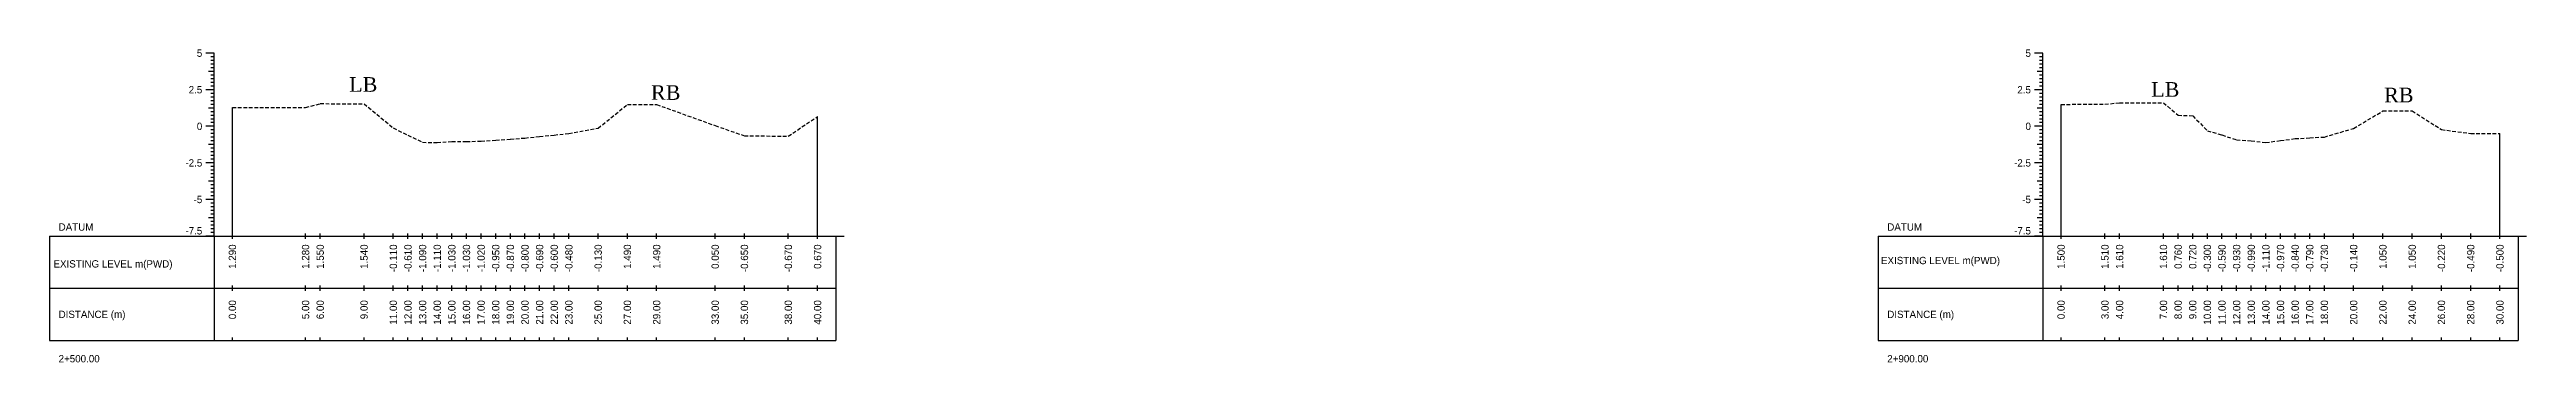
# Model space of a CAD drawing. Header units: inches. Extents: x 6579 to 9220, y -2276 to -1013.
# Drawn here: x 7905.2 to 8074.5, y -1244.5 to -1223.1 of the extents above; entities that cross this region are included whole.
import ezdxf
from ezdxf.enums import TextEntityAlignment as Align

# ---------------------------------------------------------------- set-up
doc = ezdxf.new("R2010")
doc.units = ezdxf.units.IN
doc.header["$MEASUREMENT"] = 0
doc.linetypes.add('HIDDEN', pattern=[0.375, 0.25, -0.125])
doc.layers.add('CS_Drawing', color=7, linetype='Continuous')
doc.layers.add('GL', color=3, linetype='HIDDEN')
doc.styles.add('romans', font='romans.shx')

msp = doc.modelspace()

# ---------------------------------------------------------------- texts
at = {"char_height": 1, "width": 263.4059, "attachment_point": 1, "style": 'romans'}
for s, insert in [('{\\fTimes New Roman|b0|i0|c0|p18;LB}', (7925.68, -1225.03)), ('{\\fTimes New Roman|b0|i0|c0|p18;RB}', (7946.31, -1225.58)), ('{\\fTimes New Roman|b0|i0|c0|p18;LB}', (8048.86, -1225.37)), ('{\\fTimes New Roman|b0|i0|c0|p18;RB}', (8064.78, -1225.75))]:
    msp.add_mtext(s, dxfattribs=dict(at, insert=insert))
at = {"layer": 'CS_Drawing'}
for s, p in [('5', (7915.64, -1223.39)), ('5', (8040.64, -1223.39)), ('2.5', (7915.64, -1225.89)), ('2.5', (8040.64, -1225.89)), ('0', (7915.64, -1228.39)), ('0', (8040.64, -1228.39)), ('-2.5', (7915.64, -1230.89)), ('-2.5', (8040.64, -1230.89)), ('-5', (7915.64, -1233.39)), ('-5', (8040.64, -1233.39))]:
    msp.add_text(s, height=0.5, dxfattribs=at).set_placement(p, align=Align.MIDDLE_RIGHT)
for s, p in [('DATUM', (7905.82, -1235.27)), ('DATUM', (8030.82, -1235.27)), ('EXISTING LEVEL m(PWD)', (7905.47, -1237.79)), ('EXISTING LEVEL m(PWD)', (8030.39, -1237.56)), ('DISTANCE (m)', (7905.82, -1241.24)), ('DISTANCE (m)', (8030.82, -1241.24)), ('2+500.00', (7905.82, -1244.27)), ('2+900.00', (8030.82, -1244.27))]:
    msp.add_text(s, height=0.5, dxfattribs=at).set_placement(p, align=Align.MIDDLE_LEFT)
for p in [(7915.64, -1235.78), (8040.64, -1235.78)]:
    msp.add_text('-7.5', height=0.5, dxfattribs=at).set_placement(p, align=Align.RIGHT)
for s, p in [('1.290', (7917.7, -1236.46)), ('1.280', (7922.7, -1236.46)), ('1.550', (7923.7, -1236.46)), ('1.540', (7926.7, -1236.46)), ('-0.110', (7928.7, -1236.46)), ('-0.610', (7929.7, -1236.46)), ('-1.090', (7930.7, -1236.46)), ('-1.110', (7931.7, -1236.46)), ('-1.030', (7932.7, -1236.46)), ('-1.030', (7933.7, -1236.46)), ('-1.020', (7934.7, -1236.46)), ('-0.950', (7935.7, -1236.46)), ('-0.870', (7936.7, -1236.46)), ('-0.800', (7937.7, -1236.46)), ('-0.690', (7938.7, -1236.46)), ('-0.600', (7939.7, -1236.46)), ('-0.480', (7940.7, -1236.46)), ('-0.130', (7942.7, -1236.46)), ('1.490', (7944.7, -1236.46)), ('1.490', (7946.7, -1236.46)), ('0.050', (7950.7, -1236.46)), ('-0.650', (7952.7, -1236.46)), ('-0.670', (7955.7, -1236.46)), ('0.670', (7957.7, -1236.46)), ('1.500', (8042.7, -1236.46)), ('1.510', (8045.7, -1236.46)), ('1.610', (8046.7, -1236.46)), ('1.610', (8049.7, -1236.46)), ('0.760', (8050.7, -1236.46)), ('0.720', (8051.7, -1236.46)), ('-0.300', (8052.7, -1236.46)), ('-0.590', (8053.7, -1236.46)), ('-0.930', (8054.7, -1236.46)), ('-0.990', (8055.7, -1236.46)), ('-1.110', (8056.7, -1236.46)), ('-0.970', (8057.7, -1236.46)), ('-0.840', (8058.7, -1236.46)), ('-0.790', (8059.7, -1236.46)), ('-0.730', (8060.7, -1236.46)), ('-0.140', (8062.7, -1236.46)), ('1.050', (8064.7, -1236.46)), ('1.050', (8066.7, -1236.46)), ('-0.220', (8068.7, -1236.46)), ('-0.490', (8070.7, -1236.46)), ('-0.500', (8072.7, -1236.46)), ('0.00', (7917.7, -1240.27)), ('5.00', (7922.7, -1240.27)), ('6.00', (7923.7, -1240.27)), ('9.00', (7926.7, -1240.27)), ('11.00', (7928.7, -1240.27)), ('12.00', (7929.7, -1240.27)), ('13.00', (7930.7, -1240.27)), ('14.00', (7931.7, -1240.27)), ('15.00', (7932.7, -1240.27)), ('16.00', (7933.7, -1240.27)), ('17.00', (7934.7, -1240.27)), ('18.00', (7935.7, -1240.27)), ('19.00', (7936.7, -1240.27)), ('20.00', (7937.7, -1240.27)), ('21.00', (7938.7, -1240.27)), ('22.00', (7939.7, -1240.27)), ('23.00', (7940.7, -1240.27)), ('25.00', (7942.7, -1240.27)), ('27.00', (7944.7, -1240.27)), ('29.00', (7946.7, -1240.27)), ('33.00', (7950.7, -1240.27)), ('35.00', (7952.7, -1240.27)), ('38.00', (7955.7, -1240.27)), ('40.00', (7957.7, -1240.27)), ('0.00', (8042.7, -1240.27)), ('3.00', (8045.7, -1240.27)), ('4.00', (8046.7, -1240.27)), ('7.00', (8049.7, -1240.27)), ('8.00', (8050.7, -1240.27)), ('9.00', (8051.7, -1240.27)), ('10.00', (8052.7, -1240.27)), ('11.00', (8053.7, -1240.27)), ('12.00', (8054.7, -1240.27)), ('13.00', (8055.7, -1240.27)), ('14.00', (8056.7, -1240.27)), ('15.00', (8057.7, -1240.27)), ('16.00', (8058.7, -1240.27)), ('17.00', (8059.7, -1240.27)), ('18.00', (8060.7, -1240.27)), ('20.00', (8062.7, -1240.27)), ('22.00', (8064.7, -1240.27)), ('24.00', (8066.7, -1240.27)), ('26.00', (8068.7, -1240.27)), ('28.00', (8070.7, -1240.27)), ('30.00', (8072.7, -1240.27))]:
    msp.add_text(s, height=0.5, rotation=90, dxfattribs=at).set_placement(p, align=Align.MIDDLE_RIGHT)

# ---------------------------------------------------------------- linework, layer by layer
at = {"layer": 'CS_Drawing'}
for p, q in [((7916.45, -1223.39), (7915.89, -1223.39)), ((7916.45, -1223.39), (7916.06, -1223.39)), ((7916.45, -1223.39), (7916.22, -1223.39)), ((7916.45, -1223.64), (7916.22, -1223.64)), ((7916.45, -1223.89), (7916.22, -1223.89)), ((7916.45, -1235.89), (7916.45, -1223.39)), ((8041.45, -1223.39), (8040.89, -1223.39)), ((8041.45, -1223.39), (8041.06, -1223.39)), ((8041.45, -1223.39), (8041.22, -1223.39)), ((8041.45, -1223.64), (8041.22, -1223.64)), ((8041.45, -1223.89), (8041.22, -1223.89)), ((8041.45, -1235.89), (8041.45, -1223.39)), ((7916.45, -1224.64), (7916.06, -1224.64)), ((7916.45, -1224.14), (7916.22, -1224.14)), ((7916.45, -1224.39), (7916.22, -1224.39)), ((7916.45, -1224.64), (7916.22, -1224.64)), ((7916.45, -1224.89), (7916.22, -1224.89)), ((7916.45, -1225.14), (7916.22, -1225.14)), ((7916.45, -1225.39), (7916.22, -1225.39)), ((7916.45, -1225.64), (7916.22, -1225.64)), ((8041.45, -1224.64), (8041.06, -1224.64)), ((8041.45, -1224.14), (8041.22, -1224.14)), ((8041.45, -1224.39), (8041.22, -1224.39)), ((8041.45, -1224.64), (8041.22, -1224.64)), ((8041.45, -1224.89), (8041.22, -1224.89)), ((8041.45, -1225.14), (8041.22, -1225.14)), ((8041.45, -1225.39), (8041.22, -1225.39)), ((8041.45, -1225.64), (8041.22, -1225.64)), ((7916.45, -1225.89), (7915.89, -1225.89)), ((7916.45, -1225.89), (7916.06, -1225.89)), ((7916.45, -1227.14), (7916.06, -1227.14)), ((7916.45, -1225.89), (7916.22, -1225.89)), ((7916.45, -1226.14), (7916.22, -1226.14)), ((7916.45, -1226.39), (7916.22, -1226.39)), ((7916.45, -1226.64), (7916.22, -1226.64)), ((7916.45, -1226.89), (7916.22, -1226.89)), ((7916.45, -1227.14), (7916.22, -1227.14)), ((7916.45, -1227.39), (7916.22, -1227.39)), ((7917.7, -1235.89), (7917.7, -1227.1)), ((8041.45, -1225.89), (8040.89, -1225.89)), ((8041.45, -1225.89), (8041.06, -1225.89)), ((8041.45, -1227.14), (8041.06, -1227.14)), ((8041.45, -1225.89), (8041.22, -1225.89)), ((8041.45, -1226.14), (8041.22, -1226.14)), ((8041.45, -1226.39), (8041.22, -1226.39)), ((8041.45, -1226.64), (8041.22, -1226.64)), ((8041.45, -1226.89), (8041.22, -1226.89)), ((8041.45, -1227.14), (8041.22, -1227.14)), ((8041.45, -1227.39), (8041.22, -1227.39)), ((8042.7, -1235.89), (8042.7, -1226.89)), ((7916.45, -1228.39), (7915.89, -1228.39)), ((7916.45, -1228.39), (7916.06, -1228.39)), ((7916.45, -1227.64), (7916.22, -1227.64)), ((7916.45, -1227.89), (7916.22, -1227.89)), ((7916.45, -1228.14), (7916.22, -1228.14)), ((7916.45, -1228.39), (7916.22, -1228.39)), ((7916.45, -1228.64), (7916.22, -1228.64)), ((7916.45, -1228.89), (7916.22, -1228.89)), ((7916.45, -1229.14), (7916.22, -1229.14)), ((7957.7, -1235.89), (7957.7, -1227.72)), ((8041.45, -1228.39), (8040.89, -1228.39)), ((8041.45, -1228.39), (8041.06, -1228.39)), ((8041.45, -1227.64), (8041.22, -1227.64)), ((8041.45, -1227.89), (8041.22, -1227.89)), ((8041.45, -1228.14), (8041.22, -1228.14)), ((8041.45, -1228.39), (8041.22, -1228.39)), ((8041.45, -1228.64), (8041.22, -1228.64)), ((8041.45, -1228.89), (8041.22, -1228.89)), ((8041.45, -1229.14), (8041.22, -1229.14)), ((8072.7, -1235.89), (8072.7, -1228.89)), ((7916.45, -1230.89), (7915.89, -1230.89)), ((7916.45, -1229.64), (7916.06, -1229.64)), ((7916.45, -1230.89), (7916.06, -1230.89)), ((7916.45, -1229.39), (7916.22, -1229.39)), ((7916.45, -1229.64), (7916.22, -1229.64)), ((7916.45, -1229.89), (7916.22, -1229.89)), ((7916.45, -1230.14), (7916.22, -1230.14)), ((7916.45, -1230.39), (7916.22, -1230.39)), ((7916.45, -1230.64), (7916.22, -1230.64)), ((7916.45, -1230.89), (7916.22, -1230.89)), ((8041.45, -1230.89), (8040.89, -1230.89)), ((8041.45, -1229.64), (8041.06, -1229.64)), ((8041.45, -1230.89), (8041.06, -1230.89)), ((8041.45, -1229.39), (8041.22, -1229.39)), ((8041.45, -1229.64), (8041.22, -1229.64)), ((8041.45, -1229.89), (8041.22, -1229.89)), ((8041.45, -1230.14), (8041.22, -1230.14)), ((8041.45, -1230.39), (8041.22, -1230.39)), ((8041.45, -1230.64), (8041.22, -1230.64)), ((8041.45, -1230.89), (8041.22, -1230.89)), ((7916.45, -1232.14), (7916.06, -1232.14)), ((7916.45, -1231.14), (7916.22, -1231.14)), ((7916.45, -1231.39), (7916.22, -1231.39)), ((7916.45, -1231.64), (7916.22, -1231.64)), ((7916.45, -1231.89), (7916.22, -1231.89)), ((7916.45, -1232.14), (7916.22, -1232.14)), ((7916.45, -1232.39), (7916.22, -1232.39)), ((8041.45, -1232.14), (8041.06, -1232.14)), ((8041.45, -1231.14), (8041.22, -1231.14)), ((8041.45, -1231.39), (8041.22, -1231.39)), ((8041.45, -1231.64), (8041.22, -1231.64)), ((8041.45, -1231.89), (8041.22, -1231.89)), ((8041.45, -1232.14), (8041.22, -1232.14)), ((8041.45, -1232.39), (8041.22, -1232.39)), ((7916.45, -1233.39), (7915.89, -1233.39)), ((7916.45, -1233.39), (7916.06, -1233.39)), ((7916.45, -1232.64), (7916.22, -1232.64)), ((7916.45, -1232.89), (7916.22, -1232.89)), ((7916.45, -1233.14), (7916.22, -1233.14)), ((7916.45, -1233.39), (7916.22, -1233.39)), ((7916.45, -1233.64), (7916.22, -1233.64)), ((7916.45, -1233.89), (7916.22, -1233.89)), ((7916.45, -1234.14), (7916.22, -1234.14)), ((8041.45, -1233.39), (8040.89, -1233.39)), ((8041.45, -1233.39), (8041.06, -1233.39)), ((8041.45, -1232.64), (8041.22, -1232.64)), ((8041.45, -1232.89), (8041.22, -1232.89)), ((8041.45, -1233.14), (8041.22, -1233.14)), ((8041.45, -1233.39), (8041.22, -1233.39)), ((8041.45, -1233.64), (8041.22, -1233.64)), ((8041.45, -1233.89), (8041.22, -1233.89)), ((8041.45, -1234.14), (8041.22, -1234.14)), ((7905.2, -1235.89), (7916.45, -1235.89)), ((7905.2, -1235.89), (7905.2, -1243.02)), ((7916.45, -1235.89), (7915.89, -1235.89)), ((7916.45, -1234.64), (7916.06, -1234.64)), ((7916.45, -1235.89), (7916.06, -1235.89)), ((7916.45, -1234.39), (7916.22, -1234.39)), ((7916.45, -1234.64), (7916.22, -1234.64)), ((7916.45, -1234.89), (7916.22, -1234.89)), ((7916.45, -1235.14), (7916.22, -1235.14)), ((7916.45, -1235.39), (7916.22, -1235.39)), ((7916.45, -1235.64), (7916.22, -1235.64)), ((7916.45, -1235.89), (7916.22, -1235.89)), ((7916.45, -1235.89), (7958.95, -1235.89)), ((7916.45, -1235.89), (7916.45, -1243.02)), ((7917.7, -1236.08), (7917.7, -1235.71)), ((7922.7, -1236.08), (7922.7, -1235.71)), ((7923.7, -1236.08), (7923.7, -1235.71)), ((7926.7, -1236.08), (7926.7, -1235.71)), ((7928.7, -1236.08), (7928.7, -1235.71)), ((7929.7, -1236.08), (7929.7, -1235.71)), ((7930.7, -1236.08), (7930.7, -1235.71)), ((7931.7, -1236.08), (7931.7, -1235.71)), ((7932.7, -1236.08), (7932.7, -1235.71)), ((7933.7, -1236.08), (7933.7, -1235.71)), ((7934.7, -1236.08), (7934.7, -1235.71)), ((7935.7, -1236.08), (7935.7, -1235.71)), ((7936.7, -1236.08), (7936.7, -1235.71)), ((7937.7, -1236.08), (7937.7, -1235.71)), ((7938.7, -1236.08), (7938.7, -1235.71)), ((7939.7, -1236.08), (7939.7, -1235.71)), ((7940.7, -1236.08), (7940.7, -1235.71)), ((7942.7, -1236.08), (7942.7, -1235.71)), ((7944.7, -1236.08), (7944.7, -1235.71)), ((7946.7, -1236.08), (7946.7, -1235.71)), ((7950.7, -1236.08), (7950.7, -1235.71)), ((7952.7, -1236.08), (7952.7, -1235.71)), ((7955.7, -1236.08), (7955.7, -1235.71)), ((7957.7, -1236.08), (7957.7, -1235.71)), ((7958.95, -1235.89), (7959.51, -1235.89)), ((7958.95, -1235.89), (7959.34, -1235.89)), ((7958.95, -1235.89), (7959.17, -1235.89)), ((7958.95, -1235.89), (7958.95, -1243.02)), ((8030.2, -1235.89), (8041.45, -1235.89)), ((8030.2, -1235.89), (8030.2, -1243.02)), ((8041.45, -1235.89), (8040.89, -1235.89)), ((8041.45, -1234.64), (8041.06, -1234.64)), ((8041.45, -1235.89), (8041.06, -1235.89)), ((8041.45, -1234.39), (8041.22, -1234.39)), ((8041.45, -1234.64), (8041.22, -1234.64)), ((8041.45, -1234.89), (8041.22, -1234.89)), ((8041.45, -1235.14), (8041.22, -1235.14)), ((8041.45, -1235.39), (8041.22, -1235.39)), ((8041.45, -1235.64), (8041.22, -1235.64)), ((8041.45, -1235.89), (8041.22, -1235.89)), ((8041.45, -1235.89), (8073.95, -1235.89)), ((8041.45, -1235.89), (8041.45, -1243.02)), ((8042.7, -1236.08), (8042.7, -1235.71)), ((8045.7, -1236.08), (8045.7, -1235.71)), ((8046.7, -1236.08), (8046.7, -1235.71)), ((8049.7, -1236.08), (8049.7, -1235.71)), ((8050.7, -1236.08), (8050.7, -1235.71)), ((8051.7, -1236.08), (8051.7, -1235.71)), ((8052.7, -1236.08), (8052.7, -1235.71)), ((8053.7, -1236.08), (8053.7, -1235.71)), ((8054.7, -1236.08), (8054.7, -1235.71)), ((8055.7, -1236.08), (8055.7, -1235.71)), ((8056.7, -1236.08), (8056.7, -1235.71)), ((8057.7, -1236.08), (8057.7, -1235.71)), ((8058.7, -1236.08), (8058.7, -1235.71)), ((8059.7, -1236.08), (8059.7, -1235.71)), ((8060.7, -1236.08), (8060.7, -1235.71)), ((8062.7, -1236.08), (8062.7, -1235.71)), ((8064.7, -1236.08), (8064.7, -1235.71)), ((8066.7, -1236.08), (8066.7, -1235.71)), ((8068.7, -1236.08), (8068.7, -1235.71)), ((8070.7, -1236.08), (8070.7, -1235.71)), ((8072.7, -1236.08), (8072.7, -1235.71)), ((8073.95, -1235.89), (8074.51, -1235.89)), ((8073.95, -1235.89), (8074.34, -1235.89)), ((8073.95, -1235.89), (8074.17, -1235.89)), ((8073.95, -1235.89), (8073.95, -1243.02)), ((7917.7, -1239.64), (7917.7, -1239.27)), ((7922.7, -1239.64), (7922.7, -1239.27)), ((7923.7, -1239.64), (7923.7, -1239.27)), ((7926.7, -1239.64), (7926.7, -1239.27)), ((7928.7, -1239.64), (7928.7, -1239.27)), ((7929.7, -1239.64), (7929.7, -1239.27)), ((7930.7, -1239.64), (7930.7, -1239.27)), ((7931.7, -1239.64), (7931.7, -1239.27)), ((7932.7, -1239.64), (7932.7, -1239.27)), ((7933.7, -1239.64), (7933.7, -1239.27)), ((7934.7, -1239.64), (7934.7, -1239.27)), ((7935.7, -1239.64), (7935.7, -1239.27)), ((7936.7, -1239.64), (7936.7, -1239.27)), ((7937.7, -1239.64), (7937.7, -1239.27)), ((7938.7, -1239.64), (7938.7, -1239.27)), ((7939.7, -1239.64), (7939.7, -1239.27)), ((7940.7, -1239.64), (7940.7, -1239.27)), ((7942.7, -1239.64), (7942.7, -1239.27)), ((7944.7, -1239.64), (7944.7, -1239.27)), ((7946.7, -1239.64), (7946.7, -1239.27)), ((7950.7, -1239.64), (7950.7, -1239.27)), ((7952.7, -1239.64), (7952.7, -1239.27)), ((7955.7, -1239.64), (7955.7, -1239.27)), ((7957.7, -1239.64), (7957.7, -1239.27)), ((8042.7, -1239.64), (8042.7, -1239.27)), ((8045.7, -1239.64), (8045.7, -1239.27)), ((8046.7, -1239.64), (8046.7, -1239.27)), ((8049.7, -1239.64), (8049.7, -1239.27)), ((8050.7, -1239.64), (8050.7, -1239.27)), ((8051.7, -1239.64), (8051.7, -1239.27)), ((8052.7, -1239.64), (8052.7, -1239.27)), ((8053.7, -1239.64), (8053.7, -1239.27)), ((8054.7, -1239.64), (8054.7, -1239.27)), ((8055.7, -1239.64), (8055.7, -1239.27)), ((8056.7, -1239.64), (8056.7, -1239.27)), ((8057.7, -1239.64), (8057.7, -1239.27)), ((8058.7, -1239.64), (8058.7, -1239.27)), ((8059.7, -1239.64), (8059.7, -1239.27)), ((8060.7, -1239.64), (8060.7, -1239.27)), ((8062.7, -1239.64), (8062.7, -1239.27)), ((8064.7, -1239.64), (8064.7, -1239.27)), ((8066.7, -1239.64), (8066.7, -1239.27)), ((8068.7, -1239.64), (8068.7, -1239.27)), ((8070.7, -1239.64), (8070.7, -1239.27)), ((8072.7, -1239.64), (8072.7, -1239.27)), ((7905.2, -1239.46), (7916.45, -1239.46)), ((7916.45, -1239.46), (7958.95, -1239.46)), ((7916.45, -1239.46), (7958.95, -1239.46)), ((8030.2, -1239.46), (8041.45, -1239.46)), ((8041.45, -1239.46), (8073.95, -1239.46)), ((8041.45, -1239.46), (8073.95, -1239.46)), ((7905.2, -1243.02), (7916.45, -1243.02)), ((7916.45, -1243.02), (7958.95, -1243.02)), ((7917.7, -1243.02), (7917.7, -1242.83)), ((7922.7, -1243.02), (7922.7, -1242.83)), ((7923.7, -1243.02), (7923.7, -1242.83)), ((7926.7, -1243.02), (7926.7, -1242.83)), ((7928.7, -1243.02), (7928.7, -1242.83)), ((7929.7, -1243.02), (7929.7, -1242.83)), ((7930.7, -1243.02), (7930.7, -1242.83)), ((7931.7, -1243.02), (7931.7, -1242.83)), ((7932.7, -1243.02), (7932.7, -1242.83)), ((7933.7, -1243.02), (7933.7, -1242.83)), ((7934.7, -1243.02), (7934.7, -1242.83)), ((7935.7, -1243.02), (7935.7, -1242.83)), ((7936.7, -1243.02), (7936.7, -1242.83)), ((7937.7, -1243.02), (7937.7, -1242.83)), ((7938.7, -1243.02), (7938.7, -1242.83)), ((7939.7, -1243.02), (7939.7, -1242.83)), ((7940.7, -1243.02), (7940.7, -1242.83)), ((7942.7, -1243.02), (7942.7, -1242.83)), ((7944.7, -1243.02), (7944.7, -1242.83)), ((7946.7, -1243.02), (7946.7, -1242.83)), ((7950.7, -1243.02), (7950.7, -1242.83)), ((7952.7, -1243.02), (7952.7, -1242.83)), ((7955.7, -1243.02), (7955.7, -1242.83)), ((7957.7, -1243.02), (7957.7, -1242.83)), ((8030.2, -1243.02), (8041.45, -1243.02)), ((8041.45, -1243.02), (8073.95, -1243.02)), ((8042.7, -1243.02), (8042.7, -1242.83)), ((8045.7, -1243.02), (8045.7, -1242.83)), ((8046.7, -1243.02), (8046.7, -1242.83)), ((8049.7, -1243.02), (8049.7, -1242.83)), ((8050.7, -1243.02), (8050.7, -1242.83)), ((8051.7, -1243.02), (8051.7, -1242.83)), ((8052.7, -1243.02), (8052.7, -1242.83)), ((8053.7, -1243.02), (8053.7, -1242.83)), ((8054.7, -1243.02), (8054.7, -1242.83)), ((8055.7, -1243.02), (8055.7, -1242.83)), ((8056.7, -1243.02), (8056.7, -1242.83)), ((8057.7, -1243.02), (8057.7, -1242.83)), ((8058.7, -1243.02), (8058.7, -1242.83)), ((8059.7, -1243.02), (8059.7, -1242.83)), ((8060.7, -1243.02), (8060.7, -1242.83)), ((8062.7, -1243.02), (8062.7, -1242.83)), ((8064.7, -1243.02), (8064.7, -1242.83)), ((8066.7, -1243.02), (8066.7, -1242.83)), ((8068.7, -1243.02), (8068.7, -1242.83)), ((8070.7, -1243.02), (8070.7, -1242.83)), ((8072.7, -1243.02), (8072.7, -1242.83))]:
    msp.add_line(p, q, dxfattribs=at)
at = {"layer": 'GL'}
for points in [[(7917.7, -1227.1), (7922.7, -1227.11), (7923.7, -1226.84), (7926.7, -1226.85), (7928.7, -1228.5), (7929.7, -1229), (7930.7, -1229.48), (7931.7, -1229.5), (7932.7, -1229.42), (7933.7, -1229.42), (7934.7, -1229.41), (7935.7, -1229.34), (7936.7, -1229.26), (7937.7, -1229.19), (7938.7, -1229.08), (7939.7, -1228.99), (7940.7, -1228.87), (7942.7, -1228.52), (7944.7, -1226.9), (7946.7, -1226.9), (7950.7, -1228.34), (7952.7, -1229.04), (7955.7, -1229.06), (7957.7, -1227.72)], [(8042.7, -1226.89), (8045.7, -1226.88), (8046.7, -1226.78), (8049.7, -1226.78), (8050.7, -1227.63), (8051.7, -1227.67), (8052.7, -1228.69), (8053.7, -1228.98), (8054.7, -1229.32), (8055.7, -1229.38), (8056.7, -1229.5), (8057.7, -1229.36), (8058.7, -1229.23), (8059.7, -1229.18), (8060.7, -1229.12), (8062.7, -1228.53), (8064.7, -1227.34), (8066.7, -1227.34), (8068.7, -1228.61), (8070.7, -1228.88), (8072.7, -1228.89)]]:
    msp.add_lwpolyline(points, dxfattribs=at)

msp.set_redraw_order([(e.dxf.handle, doc.entitydb.next_handle()) for e in msp.query("TEXT MTEXT ATTDEF DIMENSION ARC_DIMENSION")])  # texts and dimensions are drawn at this point

doc.saveas('drawing.dxf')
